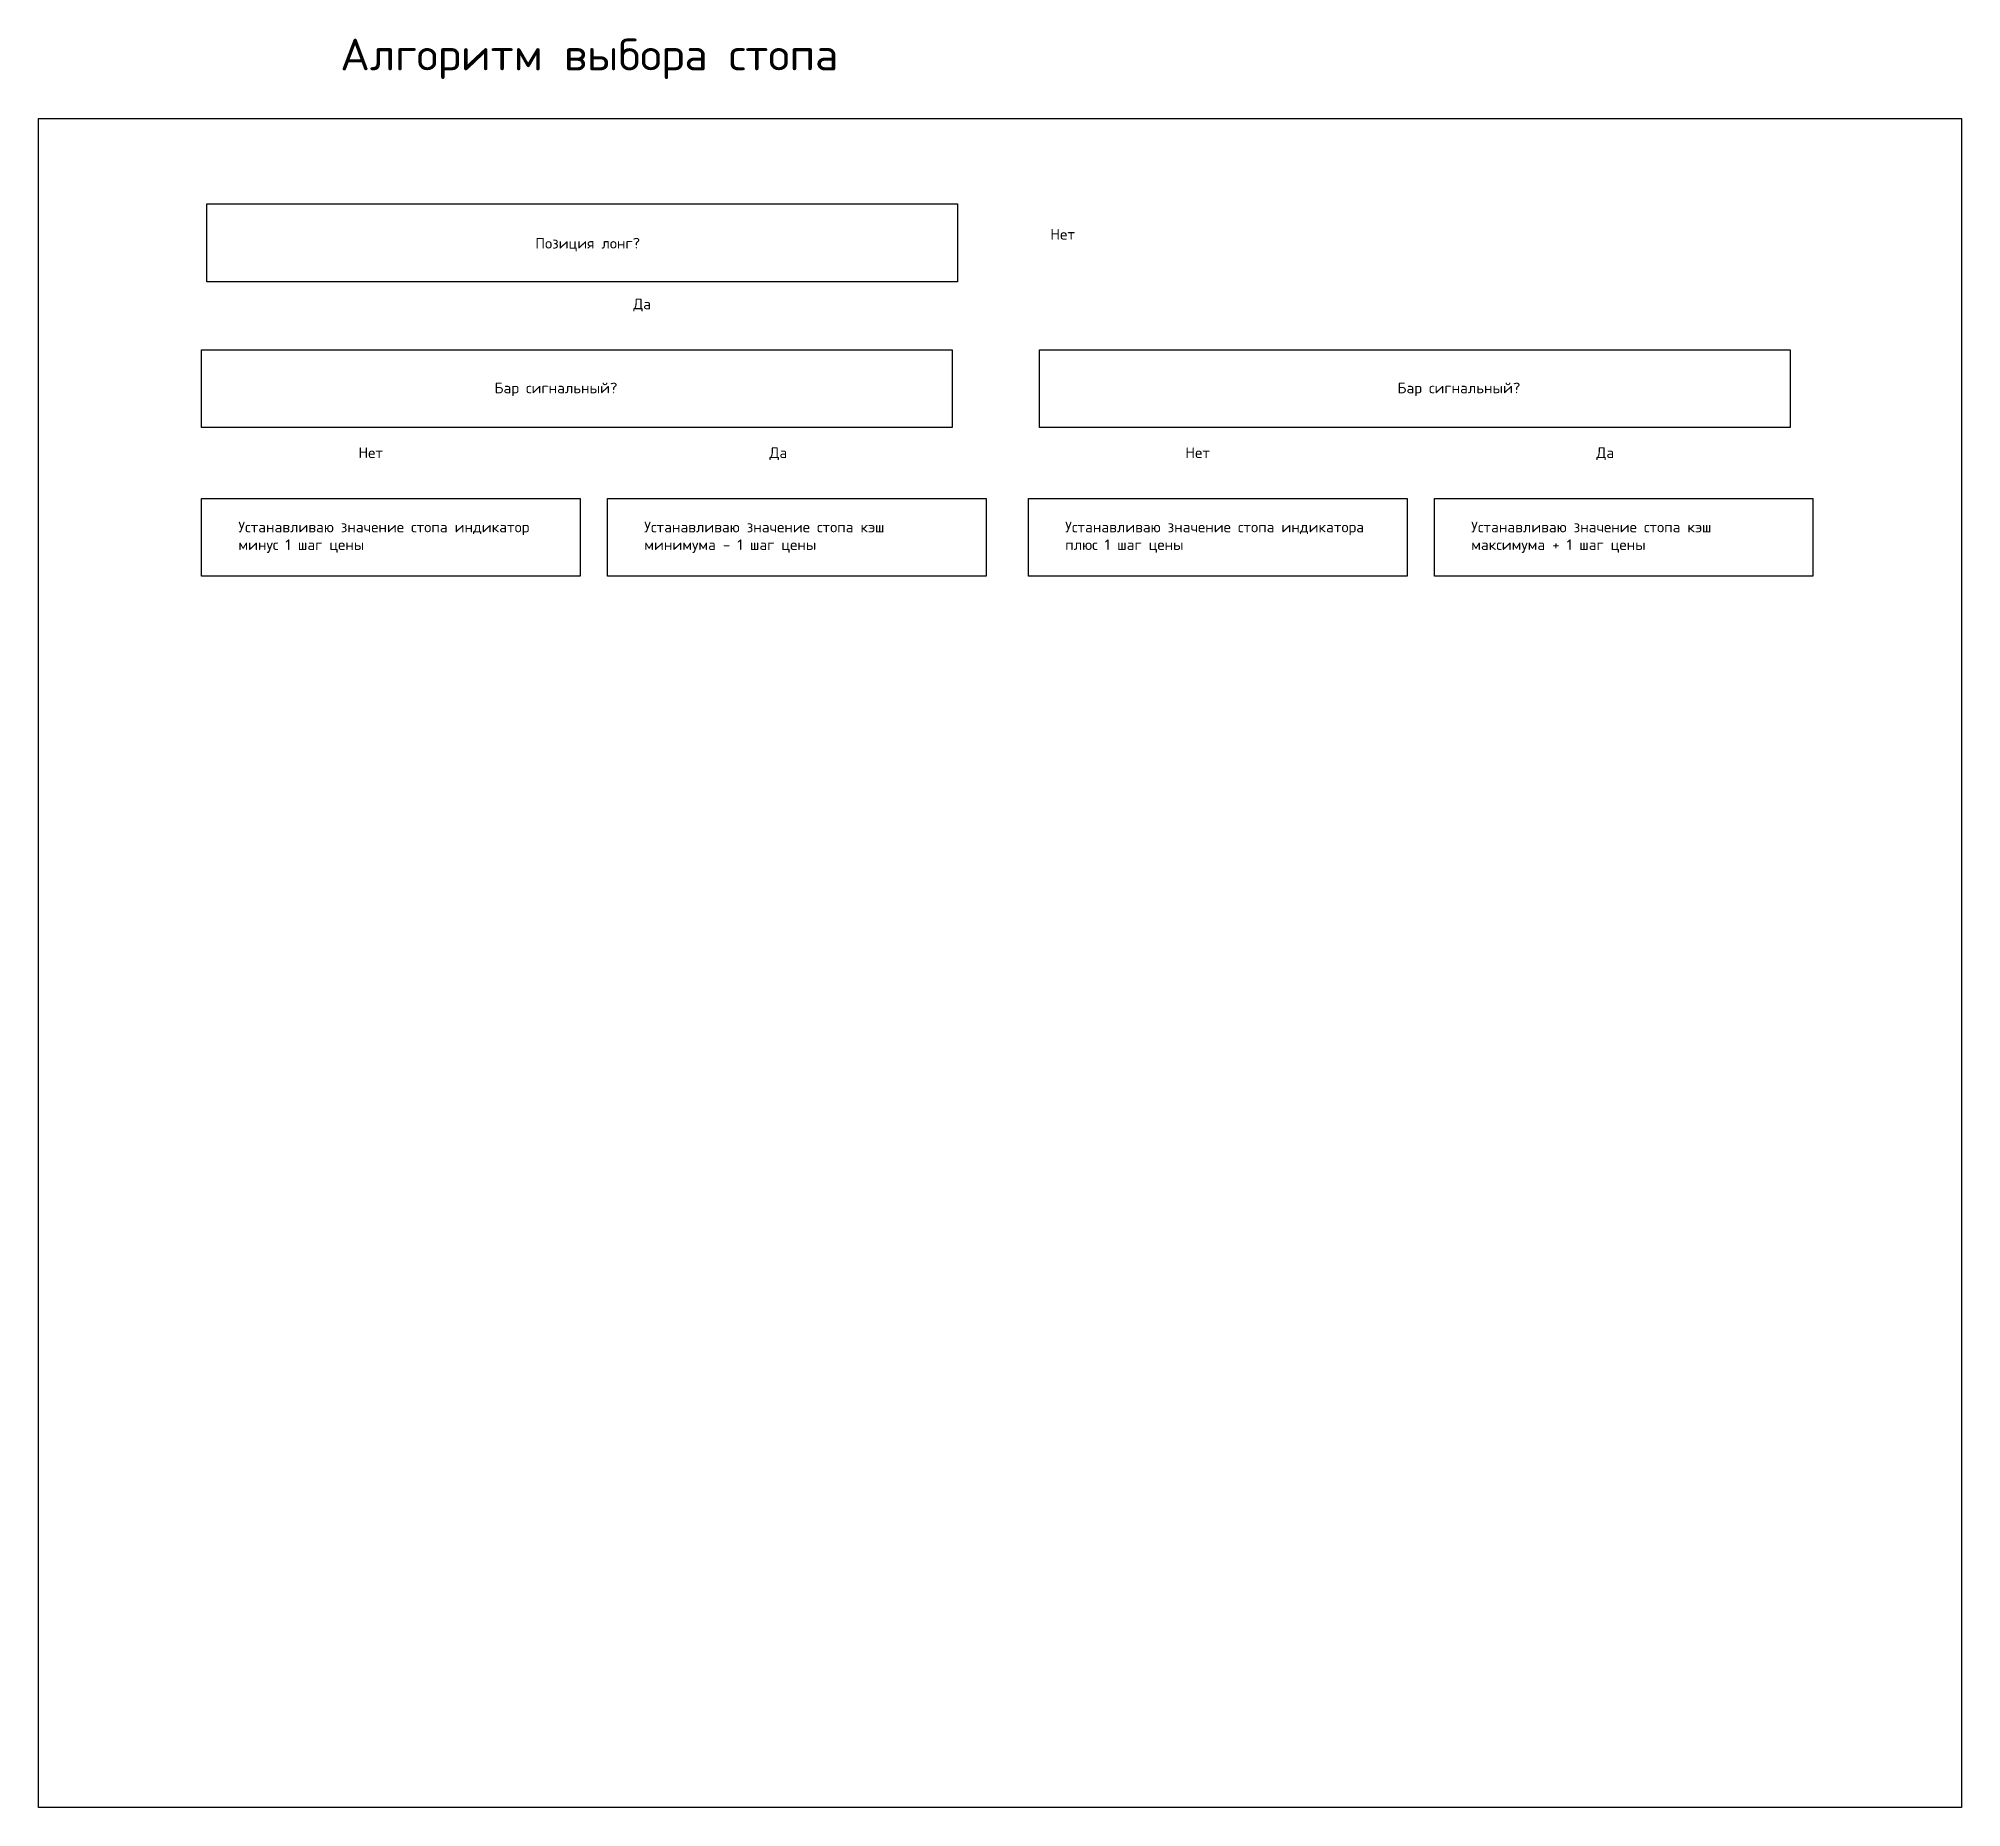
# Model space of a CAD drawing. Header units: metres. Extents: x 5387 to 32417, y 4252 to 8204.
# Drawn here: x 30599 to 32417, y 4891 to 6563 of the extents above; entities that cross this region are included whole.
import ezdxf

# ---------------------------------------------------------------- set-up
doc = ezdxf.new("R2010")
doc.units = ezdxf.units.M
doc.styles.get("Standard").update_dxf_attribs({"font": 'simplex.shx'})

msp = doc.modelspace()

# ---------------------------------------------------------------- texts
at = {"color": 1, "insert": (30883.9, 6563.1), "char_height": 30, "attachment_point": 1}
msp.add_mtext_dynamic_manual_height_columns('Алгоритм выбора стопа', width=1361.609, gutter_width=1, heights=[0], dxfattribs=at)
at = {"char_height": 10, "attachment_point": 1}
for s, width, insert in [('Нет', 158.04, (31555.4, 6383.1)), ('Позиция лонг?', 151.698, (31068.4, 6374.6)), ('Да', 158.04, (31161, 6317.2)), ('\\pxt10;Бар сигнальный?', 154.404, (31029.8, 6237.8)), ('\\pxt10;Бар сигнальный?', 154.404, (31883.6, 6237.8)), ('Нет', 158.04, (30901.1, 6176.6)), ('Да', 158.04, (31289.8, 6176.6)), ('Нет', 158.04, (31683, 6176.6)), ('Да', 158.04, (32071.7, 6176.6)), ('\\pxt10;Устанавливаю значение стопа индикатор минус 1 шаг цены', 310.684, (30787.6, 6106.3)), ('\\pxt10;Устанавливаю значение стопа кэш минимума - 1 шаг цены', 310.684, (31171.4, 6106.3)), ('\\pxt10;Устанавливаю значение стопа индикатора плюс 1 шаг цены', 310.684, (31569.4, 6106.3)), ('\\pxt10;Устанавливаю значение стопа кэш максимума + 1 шаг цены', 310.684, (31953.3, 6106.3))]:
    msp.add_mtext_dynamic_manual_height_columns(s, width=width, gutter_width=1, heights=[0], dxfattribs=dict(at, insert=insert))

# ---------------------------------------------------------------- linework, layer by layer
for points in [[(30598.6, 6487.5), (32417, 6487.5), (32417, 4890.5), (30598.6, 4890.5)], [(30757.8, 6406.9), (31467.6, 6406.9), (31467.6, 6333.2), (30757.8, 6333.2)], [(30752.8, 6269), (31462.6, 6269), (31462.6, 6195.3), (30752.8, 6195.3)], [(31545.1, 6269), (32254.8, 6269), (32254.8, 6195.3), (31545.1, 6195.3)], [(30752.8, 6128.4), (31110.8, 6128.4), (31110.8, 6054.7), (30752.8, 6054.7)], [(31136.6, 6128.4), (31494.6, 6128.4), (31494.6, 6054.7), (31136.6, 6054.7)], [(31534.7, 6128.4), (31892.7, 6128.4), (31892.7, 6054.7), (31534.7, 6054.7)], [(31918.5, 6128.4), (32276.5, 6128.4), (32276.5, 6054.7), (31918.5, 6054.7)]]:
    msp.add_lwpolyline(points, close=True)
at = {"flags": 128}
for points in [[(31956.4, 6271.2, 0, 10, 0), (31956.4, 6287.3, 0, 0, 0), (31956.4, 6364.8, 0, 0, 0), (31470.1, 6364.8, 0, 0, 0)], [(30756, 6359.3, 0, 10, 0), (30738.9, 6359.3, 0, 0, 0), (30718.4, 6359.3, 0, 0, 0), (30718.4, 5991.6, 0, 0, 0), (31341.8, 5991.6, 0, 0, 0), (31341.8, 6053.1, 0, 0, 0)], [(30756, 6336.5, 0, 10, 0), (30737.7, 6336.5, 0, 0, 0), (30728.6, 6336.5, 0, 0, 0), (30728.6, 6013.2, 0, 0, 0), (30950.9, 6013.2, 0, 0, 0), (30950.9, 6056.5, 0, 0, 0)], [(31139, 6271.2, 0, 10, 0), (31139, 6291.2, 0, 0, 0), (31139, 6328.4, 0, 0, 0)], [(30946.9, 6130.6, 0, 10, 0), (30946.9, 6150.7, 0, 0, 0), (30946.9, 6187.9, 0, 0, 0)], [(31330.7, 6130.6, 0, 10, 0), (31330.7, 6150.7, 0, 0, 0), (31330.7, 6187.9, 0, 0, 0)], [(31728.8, 6130.6, 0, 10, 0), (31728.8, 6150.7, 0, 0, 0), (31728.8, 6187.9, 0, 0, 0)], [(32112.6, 6130.6, 0, 10, 0), (32112.6, 6150.7, 0, 0, 0), (32112.6, 6187.9, 0, 0, 0)]]:
    msp.add_lwpolyline(points, format="xyseb", dxfattribs=at)

msp.set_redraw_order([(e.dxf.handle, doc.entitydb.next_handle()) for e in msp.query("TEXT MTEXT ATTDEF DIMENSION ARC_DIMENSION")])  # texts and dimensions are drawn at this point

doc.saveas('drawing.dxf')
